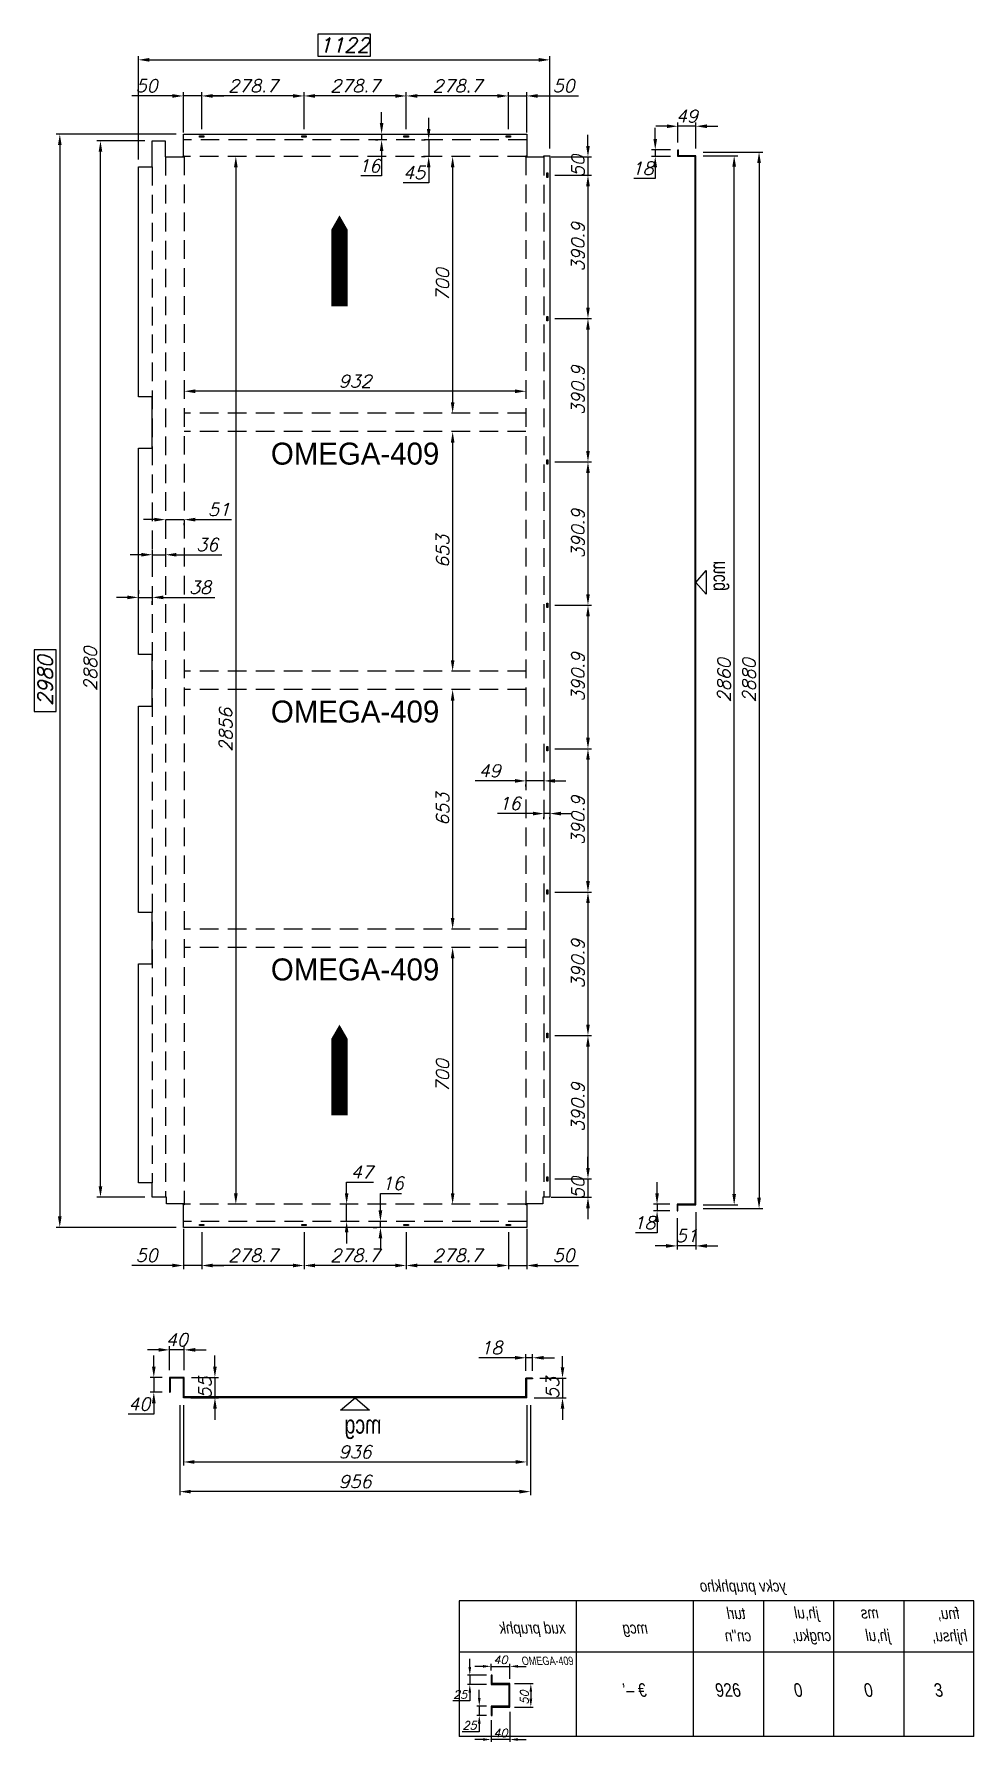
# Model space of a CAD drawing. Extents: x 139001 to 141564, y -169305 to -164650.
import ezdxf
from ezdxf.enums import TextEntityAlignment as Align

# ---------------------------------------------------------------- set-up
doc = ezdxf.new("R2010")
doc.units = 0
doc.linetypes.add('DASHEDX2', pattern=[38.1, 25.4, -12.7])
doc.linetypes.add('HIDDEN', pattern=[9.525, 6.35, -3.175])
doc.layers.add('A-STRS-1', color=6, linetype='Continuous', lineweight=18)
for name, color, linetype in [('CONTOR', 4, 'Continuous'), ('FRAME PROFILE', 1, 'Continuous'), ('HAT', 5, 'Continuous'), ('KIFOF', 55, 'DASHEDX2'), ('Omega_Lines', 240, 'HIDDEN'), ('Omega_Text', 6, 'Continuous'), ('צבע', 7, 'Continuous')]:
    doc.layers.add(name, color=color, linetype=linetype)
doc.layers.add('Dim LengthForAreaNetto', color=6, linetype='Continuous', plot=False)
doc.layers.add('Dim WidthForAreaNetto', color=6, linetype='Continuous', plot=False)
doc.styles.add('010018$0$DIM', font='SIMPLEX.shx', dxfattribs={"oblique": 15})
doc.styles.add('HEBTXT', font='HEBTXT.shx')
doc.styles.add('ORON1', font='ORON1')
doc.styles.add('S', font='SIVAN_M.SHX', dxfattribs={"height": 10})
doc.styles.get("Standard").update_dxf_attribs({"font": 'arial.ttf'})
doc.styles.add('TEXTHEB', font='techno_m')
doc.dimstyles.new('PANELIM', dxfattribs={"dimtxt": 35, "dimasz": 30, "dimexe": 10, "dimexo": 20, "dimgap": 10, "dimtad": 1, "dimtoh": 1, "dimdec": 3, "dimdsep": 46, "dimtxsty": '010018$0$DIM', "dimcen": 0.09, "dimclrd": 55, "dimclre": 55, "dimclrt": 1, "dimadec": 0, "dimazin": 2, "dimtfac": 1, "dimtdec": 3, "dimtmove": 0, "dimatfit": 3, "dimfxl": 1, "dimtolj": 1, "dimtzin": 0, "dimarcsym": 0})

msp = doc.modelspace()

# ---------------------------------------------------------------- texts
at = {"layer": 'Omega_Text', "style": 'ORON1'}
for p in [(139876.5914, -165793.0781), (139876.5914, -166496.0781), (139876.5914, -167199.0781)]:
    msp.add_text('OMEGA-409', height=60, dxfattribs=at).set_placement(p, align=Align.MIDDLE)

# ---------------------------------------------------------------- blocks, each defined once
blk = doc.blocks.new('TitleProfilesTable')
at = {"layer": 'FRAME PROFILE'}
for p, q in [((-1700, 0), (-1700, -219.1)), ((-1700, 0), (-1700, -219.1)), ((-1200, 0), (-1200, -219.1)), ((-900, 0), (-900, -219.1)), ((-600, 0), (-600, -219.1)), ((-300, 0), (-300, -219.1)), ((-300, 0), (-300, -219.1)), ((0, -219.1), (-2200, -219.1)), ((0, -219.1), (-2200, -219.1))]:
    blk.add_line(p, q, dxfattribs=at)
blk.add_lwpolyline([(0, -219.1), (0, 0), (-2200, 0), (-2200, -219.1)], dxfattribs=at)
at = {"color": 7, "style": 'TEXTHEB', "oblique": 10, "text_generation_flag": 2}
blk.add_text('yckv pruphkho', height=49.905, dxfattribs=at).set_placement((-799.4, 39.5))
at = {"color": 6, "style": 'TEXTHEB', "oblique": 10, "text_generation_flag": 2}
for s, p in [('turl', (-973, -77.8)), ('jh,ul', (-659, -75.4)), ('ms', (-403.5, -75.4)), ('fnu,', (-57.6, -77.8)), ('xud pruphk', (-1742.6, -139.8)), ('mcg', (-1390.9, -139.8)), ('cn"n', (-948.4, -173.1)), ('cngku,', (-607, -171.9)), ('jh,ul', (-354, -171.9)), ('hjhsu,', (-23.8, -173.1))]:
    blk.add_text(s, height=49.91, dxfattribs=at).set_placement(p)
blk = doc.blocks.new('*D4')
at = {"color": 55, "lineweight": -2, "transparency": 16777216}
for p, q in [((-414.4, -195.6), (-414.4, -160.6)), ((-383.9, -230.6), (-424.4, -230.6)), ((-383.9, -270.6), (-424.4, -270.6)), ((-414.4, -230.6), (-414.4, -270.6)), ((-414.4, -340.6), (-487.1, -340.6)), ((-414.4, -305.6), (-414.4, -340.6))]:
    blk.add_line(p, q, dxfattribs=at)
at = {"color": 55, "transparency": 16777216}
for points in [[(-420.3, -195.6), (-408.6, -195.6), (-414.4, -230.6)], [(-420.3, -305.6), (-408.6, -305.6), (-414.4, -270.6)]]:
    blk.add_solid(points, dxfattribs=at)
at = {"layer": 'Defpoints', "color": 0, "transparency": 16777216}
for p in [(-414.4, -270.6), (-363.9, -230.6), (-363.9, -270.6)]:
    blk.add_point(p, dxfattribs=at)
at = {"color": 1, "transparency": 16777216, "insert": (-455.8, -313.1), "char_height": 35, "attachment_point": 5, "style": '010018$0$DIM'}
blk.add_mtext('\\A1;25', dxfattribs=at)
blk = doc.blocks.new('*D5')
at = {"color": 55, "lineweight": -2, "transparency": 16777216}
for p, q in [((-363.9, -290.6), (-363.9, -383.5)), ((-283.9, -254.6), (-283.9, -383.5)), ((-398.9, -373.5), (-433.9, -373.5)), ((-283.9, -373.5), (-363.9, -373.5)), ((-248.9, -373.5), (-213.9, -373.5))]:
    blk.add_line(p, q, dxfattribs=at)
at = {"color": 55, "transparency": 16777216}
for points in [[(-398.9, -367.7), (-398.9, -379.3), (-363.9, -373.5)], [(-248.9, -367.7), (-248.9, -379.3), (-283.9, -373.5)]]:
    blk.add_solid(points, dxfattribs=at)
at = {"layer": 'Defpoints', "color": 0, "transparency": 16777216}
for p in [(-363.9, -270.6), (-283.9, -234.6), (-363.9, -373.5)]:
    blk.add_point(p, dxfattribs=at)
at = {"color": 1, "transparency": 16777216, "insert": (-323.9, -346), "char_height": 35, "attachment_point": 5, "style": '010018$0$DIM'}
blk.add_mtext('\\A1;40', dxfattribs=at)
blk = doc.blocks.new('*D6')
at = {"color": 55, "lineweight": -2, "transparency": 16777216}
for p, q in [((-263.9, -134.6), (-184, -134.6)), ((-194, -169.6), (-194, -199.6)), ((-263.9, -234.6), (-184, -234.6))]:
    blk.add_line(p, q, dxfattribs=at)
at = {"color": 55, "transparency": 16777216}
for points in [[(-199.9, -169.6), (-188.2, -169.6), (-194, -134.6)], [(-199.9, -199.6), (-188.2, -199.6), (-194, -234.6)]]:
    blk.add_solid(points, dxfattribs=at)
at = {"layer": 'Defpoints', "color": 0, "transparency": 16777216}
for p in [(-283.9, -134.6), (-283.9, -234.6), (-194, -234.6)]:
    blk.add_point(p, dxfattribs=at)
at = {"color": 1, "transparency": 16777216, "insert": (-221.5, -193.9), "char_height": 35, "attachment_point": 5, "rotation": 90, "style": '010018$0$DIM'}
blk.add_mtext('\\A1;50', dxfattribs=at)
blk = doc.blocks.new('*D7')
at = {"color": 55, "lineweight": -2, "transparency": 16777216}
for p, q in [((-398.9, -60.8), (-433.9, -60.8)), ((-363.9, -78.6), (-363.9, -50.8)), ((-363.9, -60.8), (-283.9, -60.8)), ((-283.9, -114.6), (-283.9, -50.8)), ((-248.9, -60.8), (-213.9, -60.8))]:
    blk.add_line(p, q, dxfattribs=at)
at = {"color": 55, "transparency": 16777216}
for points in [[(-398.9, -55), (-398.9, -66.6), (-363.9, -60.8)], [(-248.9, -55), (-248.9, -66.6), (-283.9, -60.8)]]:
    blk.add_solid(points, dxfattribs=at)
at = {"layer": 'Defpoints', "color": 0, "transparency": 16777216}
for p in [(-283.9, -60.8), (-363.9, -98.6), (-283.9, -134.6)]:
    blk.add_point(p, dxfattribs=at)
at = {"color": 1, "transparency": 16777216, "insert": (-323.9, -33.3), "char_height": 35, "attachment_point": 5, "style": '010018$0$DIM'}
blk.add_mtext('\\A1;40', dxfattribs=at)
blk = doc.blocks.new('*D8')
at = {"color": 55, "lineweight": -2, "transparency": 16777216}
for p, q in [((-455, -63.6), (-455, -28.6)), ((-383.9, -98.6), (-465, -98.6)), ((-383.9, -138.6), (-465, -138.6)), ((-455, -98.6), (-455, -138.6)), ((-455, -208.6), (-527.7, -208.6)), ((-455, -173.6), (-455, -208.6))]:
    blk.add_line(p, q, dxfattribs=at)
at = {"color": 55, "transparency": 16777216}
for points in [[(-460.8, -63.6), (-449.1, -63.6), (-455, -98.6)], [(-460.8, -173.6), (-449.1, -173.6), (-455, -138.6)]]:
    blk.add_solid(points, dxfattribs=at)
at = {"layer": 'Defpoints', "color": 0, "transparency": 16777216}
for p in [(-455, -138.6), (-363.9, -98.6), (-363.9, -138.6)]:
    blk.add_point(p, dxfattribs=at)
at = {"color": 1, "transparency": 16777216, "insert": (-496.3, -181.1), "char_height": 35, "attachment_point": 5, "style": '010018$0$DIM'}
blk.add_mtext('\\A1;25', dxfattribs=at)
blk = doc.blocks.new('LineProfilesTable')
at = {"layer": 'FRAME PROFILE'}
for p, q in [((-1700, 0), (-1700, -360.6)), ((-1200, 0), (-1200, -360.6)), ((-900, 0), (-900, -360.6)), ((-600, 0), (-600, -360.6)), ((-300, 0), (-300, -360.6)), ((0, -360.6), (-2200, -360.6)), ((0, -360.6), (-2200, -360.6))]:
    blk.add_line(p, q, dxfattribs=at)
for points in [[(-2200, 0), (-2200, -360.6)], [(0, -360.6), (0, 0)]]:
    blk.add_lwpolyline(points, dxfattribs=at)
at = {"layer": 'A-STRS-1', "style": 'HEBTXT', "oblique": 350, "width": 0.8}
blk.add_attdef('סוג', text='', height=36, dxfattribs=at).set_placement((-1709, -37.2, -43097.3), align=Align.MIDDLE_RIGHT)
blk.add_attdef('צבע', text='', height=58, dxfattribs=at).set_placement((-1446, -161.9, -43097.3), align=Align.MIDDLE)
at = {"layer": 'A-STRS-1', "oblique": 350, "width": 0.8}
for tag, p in [('אורך', (-1046, -161.9, -43097.3)), ('חיתוך_במעלות', (-746, -161.9, -43097.3)), ('כמות_יחידות', (-146, -161.9, -43097.3))]:
    blk.add_attdef(tag, text='', height=58, dxfattribs=at).set_placement(p, align=Align.MIDDLE)
at = {"layer": 'A-STRS-1', "style": 'TEXTHEB', "oblique": 10, "text_generation_flag": 2}
blk.add_attdef('צד_חיתוך', text='', height=58, dxfattribs=at).set_placement((-445.6, -161.9, -43097.3), align=Align.MIDDLE)
blk = doc.blocks.new('*D9')
at = {"color": 55, "lineweight": -2, "transparency": 16777216}
for p, q in [((140162.6, -167139.1), (140152.6, -167139.1)), ((140142.6, -167169.1), (140142.6, -167809.1)), ((140162.6, -167839.1), (140152.6, -167839.1))]:
    blk.add_line(p, q, dxfattribs=at)
at = {"color": 55, "transparency": 16777216}
for points in [[(140137.6, -167169.1), (140147.6, -167169.1), (140142.6, -167139.1)], [(140137.6, -167809.1), (140147.6, -167809.1), (140142.6, -167839.1)]]:
    blk.add_solid(points, dxfattribs=at)
at = {"layer": 'Defpoints', "color": 0, "transparency": 16777216}
for p in [(140142.6, -167139.1), (140142.6, -167839.1), (140142.6, -167839.1)]:
    blk.add_point(p, dxfattribs=at)
at = {"color": 1, "transparency": 16777216, "insert": (140115.1, -167489.1), "char_height": 35, "attachment_point": 5, "rotation": 90, "style": '010018$0$DIM'}
blk.add_mtext('\\A1;700', dxfattribs=at)
blk = doc.blocks.new('*D10')
at = {"color": 55, "lineweight": -2, "transparency": 16777216}
for p, q in [((140162.6, -166436.1), (140152.6, -166436.1)), ((140142.6, -166466.1), (140142.6, -167059.1)), ((140162.6, -167089.1), (140152.6, -167089.1))]:
    blk.add_line(p, q, dxfattribs=at)
at = {"color": 55, "transparency": 16777216}
for points in [[(140137.6, -166466.1), (140147.6, -166466.1), (140142.6, -166436.1)], [(140137.6, -167059.1), (140147.6, -167059.1), (140142.6, -167089.1)]]:
    blk.add_solid(points, dxfattribs=at)
at = {"layer": 'Defpoints', "color": 0, "transparency": 16777216}
for p in [(140142.6, -166436.1), (140142.6, -167089.1), (140142.6, -167089.1)]:
    blk.add_point(p, dxfattribs=at)
at = {"color": 1, "transparency": 16777216, "insert": (140115.1, -166762.6), "char_height": 35, "attachment_point": 5, "rotation": 90, "style": '010018$0$DIM'}
blk.add_mtext('\\A1;653', dxfattribs=at)
blk = doc.blocks.new('*D11')
at = {"color": 55, "lineweight": -2, "transparency": 16777216}
for p, q in [((140162.6, -165733.1), (140152.6, -165733.1)), ((140142.6, -165763.1), (140142.6, -166356.1)), ((140162.6, -166386.1), (140152.6, -166386.1))]:
    blk.add_line(p, q, dxfattribs=at)
at = {"color": 55, "transparency": 16777216}
for points in [[(140137.6, -165763.1), (140147.6, -165763.1), (140142.6, -165733.1)], [(140137.6, -166356.1), (140147.6, -166356.1), (140142.6, -166386.1)]]:
    blk.add_solid(points, dxfattribs=at)
at = {"layer": 'Defpoints', "color": 0, "transparency": 16777216}
for p in [(140142.6, -165733.1), (140142.6, -166386.1), (140142.6, -166386.1)]:
    blk.add_point(p, dxfattribs=at)
at = {"color": 1, "transparency": 16777216, "insert": (140115.1, -166059.6), "char_height": 35, "attachment_point": 5, "rotation": 90, "style": '010018$0$DIM'}
blk.add_mtext('\\A1;653', dxfattribs=at)
blk = doc.blocks.new('*D12')
at = {"color": 55, "lineweight": -2, "transparency": 16777216}
for p, q in [((139410.6, -165603.1), (139410.6, -165613.1)), ((140342.6, -165603.1), (140342.6, -165613.1)), ((140312.6, -165623.1), (139440.6, -165623.1))]:
    blk.add_line(p, q, dxfattribs=at)
at = {"color": 55, "transparency": 16777216}
for points in [[(139440.6, -165618.1), (139440.6, -165628.1), (139410.6, -165623.1)], [(140312.6, -165618.1), (140312.6, -165628.1), (140342.6, -165623.1)]]:
    blk.add_solid(points, dxfattribs=at)
at = {"layer": 'Defpoints', "color": 0, "transparency": 16777216}
for p in [(139410.6, -165623.1), (139410.6, -165623.1), (140342.6, -165623.1)]:
    blk.add_point(p, dxfattribs=at)
at = {"color": 1, "transparency": 16777216, "insert": (139876.6, -165595.6), "char_height": 35, "attachment_point": 5, "style": '010018$0$DIM'}
blk.add_mtext('\\A1;932', dxfattribs=at)
blk = doc.blocks.new('*D13')
at = {"color": 55, "lineweight": -2, "transparency": 16777216}
for p, q in [((140142.6, -165013.1), (140142.6, -165653.1)), ((140162.6, -164983.1), (140152.6, -164983.1)), ((140162.6, -165683.1), (140152.6, -165683.1))]:
    blk.add_line(p, q, dxfattribs=at)
at = {"color": 55, "transparency": 16777216}
for points in [[(140137.6, -165013.1), (140147.6, -165013.1), (140142.6, -164983.1)], [(140137.6, -165653.1), (140147.6, -165653.1), (140142.6, -165683.1)]]:
    blk.add_solid(points, dxfattribs=at)
at = {"layer": 'Defpoints', "color": 0, "transparency": 16777216}
for p in [(140142.6, -164983.1), (140142.6, -165683.1), (140142.6, -165683.1)]:
    blk.add_point(p, dxfattribs=at)
at = {"color": 1, "transparency": 16777216, "insert": (140115.1, -165333.1), "char_height": 35, "attachment_point": 5, "rotation": 90, "style": '010018$0$DIM'}
blk.add_mtext('\\A1;700', dxfattribs=at)
blk = doc.blocks.new('*D14')
at = {"color": 55, "lineweight": -2, "transparency": 16777216}
for p, q in [((139378.6, -164818.1), (139267.8, -164818.1)), ((139408.6, -164918.1), (139408.6, -164808.1)), ((139458.6, -164818.1), (139408.6, -164818.1)), ((139458.6, -164908.6), (139458.6, -164808.1)), ((139488.6, -164818.1), (139518.6, -164818.1))]:
    blk.add_line(p, q, dxfattribs=at)
at = {"color": 55, "transparency": 16777216}
for points in [[(139378.6, -164813.1), (139378.6, -164823.1), (139408.6, -164818.1)], [(139488.6, -164813.1), (139488.6, -164823.1), (139458.6, -164818.1)]]:
    blk.add_solid(points, dxfattribs=at)
at = {"layer": 'Defpoints', "color": 0, "transparency": 16777216}
for p in [(139408.6, -164818.1), (139408.6, -164938.1), (139458.6, -164928.6)]:
    blk.add_point(p, dxfattribs=at)
at = {"color": 1, "transparency": 16777216, "insert": (139308.2, -164790.6), "char_height": 35, "attachment_point": 5, "style": '010018$0$DIM'}
blk.add_mtext('\\A1;50', dxfattribs=at)
blk = doc.blocks.new('*D15')
at = {"color": 55, "lineweight": -2, "transparency": 16777216}
for p, q in [((139458.6, -164908.6), (139458.6, -164808.1)), ((139707.3, -164818.1), (139488.6, -164818.1)), ((139737.3, -164908.6), (139737.3, -164808.1))]:
    blk.add_line(p, q, dxfattribs=at)
at = {"color": 55, "transparency": 16777216}
for points in [[(139488.6, -164813.1), (139488.6, -164823.1), (139458.6, -164818.1)], [(139707.3, -164813.1), (139707.3, -164823.1), (139737.3, -164818.1)]]:
    blk.add_solid(points, dxfattribs=at)
at = {"layer": 'Defpoints', "color": 0, "transparency": 16777216}
for p in [(139458.6, -164818.1), (139458.6, -164928.6), (139737.3, -164928.6)]:
    blk.add_point(p, dxfattribs=at)
at = {"color": 1, "transparency": 16777216, "insert": (139597.9, -164790.6), "char_height": 35, "attachment_point": 5, "style": '010018$0$DIM'}
blk.add_mtext('\\A1;278.7', dxfattribs=at)
blk = doc.blocks.new('*D16')
at = {"color": 55, "lineweight": -2, "transparency": 16777216}
for p, q in [((139737.3, -164908.6), (139737.3, -164808.1)), ((139985.9, -164818.1), (139767.3, -164818.1)), ((140015.9, -164908.6), (140015.9, -164808.1))]:
    blk.add_line(p, q, dxfattribs=at)
at = {"color": 55, "transparency": 16777216}
for points in [[(139767.3, -164813.1), (139767.3, -164823.1), (139737.3, -164818.1)], [(139985.9, -164813.1), (139985.9, -164823.1), (140015.9, -164818.1)]]:
    blk.add_solid(points, dxfattribs=at)
at = {"layer": 'Defpoints', "color": 0, "transparency": 16777216}
for p in [(139737.3, -164818.1), (139737.3, -164928.6), (140015.9, -164928.6)]:
    blk.add_point(p, dxfattribs=at)
at = {"color": 1, "transparency": 16777216, "insert": (139876.6, -164790.6), "char_height": 35, "attachment_point": 5, "style": '010018$0$DIM'}
blk.add_mtext('\\A1;278.7', dxfattribs=at)
blk = doc.blocks.new('*D17')
at = {"color": 55, "lineweight": -2, "transparency": 16777216}
for p, q in [((140015.9, -164908.6), (140015.9, -164808.1)), ((140264.6, -164818.1), (140045.9, -164818.1)), ((140294.6, -164908.6), (140294.6, -164808.1))]:
    blk.add_line(p, q, dxfattribs=at)
at = {"color": 55, "transparency": 16777216}
for points in [[(140045.9, -164813.1), (140045.9, -164823.1), (140015.9, -164818.1)], [(140264.6, -164813.1), (140264.6, -164823.1), (140294.6, -164818.1)]]:
    blk.add_solid(points, dxfattribs=at)
at = {"layer": 'Defpoints', "color": 0, "transparency": 16777216}
for p in [(140015.9, -164818.1), (140015.9, -164928.6), (140294.6, -164928.6)]:
    blk.add_point(p, dxfattribs=at)
at = {"color": 1, "transparency": 16777216, "insert": (140155.3, -164790.6), "char_height": 35, "attachment_point": 5, "style": '010018$0$DIM'}
blk.add_mtext('\\A1;278.7', dxfattribs=at)
blk = doc.blocks.new('*D18')
at = {"color": 55, "lineweight": -2, "transparency": 16777216}
for p, q in [((140264.6, -164818.1), (140234.6, -164818.1)), ((140294.6, -164908.6), (140294.6, -164808.1)), ((140294.6, -164818.1), (140344.6, -164818.1)), ((140344.6, -164918.1), (140344.6, -164808.1)), ((140374.6, -164818.1), (140485.4, -164818.1))]:
    blk.add_line(p, q, dxfattribs=at)
at = {"color": 55, "transparency": 16777216}
for points in [[(140264.6, -164813.1), (140264.6, -164823.1), (140294.6, -164818.1)], [(140374.6, -164813.1), (140374.6, -164823.1), (140344.6, -164818.1)]]:
    blk.add_solid(points, dxfattribs=at)
at = {"layer": 'Defpoints', "color": 0, "transparency": 16777216}
for p in [(140294.6, -164818.1), (140294.6, -164928.6), (140344.6, -164938.1)]:
    blk.add_point(p, dxfattribs=at)
at = {"color": 1, "transparency": 16777216, "insert": (140445, -164790.6), "char_height": 35, "attachment_point": 5, "style": '010018$0$DIM'}
blk.add_mtext('\\A1;50', dxfattribs=at)
blk = doc.blocks.new('*D19')
at = {"color": 55, "lineweight": -2, "transparency": 16777216}
for p, q in [((140511.6, -167740.1), (140511.6, -167710.1)), ((140421.1, -167770.1), (140521.6, -167770.1)), ((140511.6, -167770.1), (140511.6, -167820.1)), ((140411.6, -167820.1), (140521.6, -167820.1)), ((140511.6, -167850.1), (140511.6, -167880.1))]:
    blk.add_line(p, q, dxfattribs=at)
at = {"color": 55, "transparency": 16777216}
for points in [[(140506.6, -167740.1), (140516.6, -167740.1), (140511.6, -167770.1)], [(140506.6, -167850.1), (140516.6, -167850.1), (140511.6, -167820.1)]]:
    blk.add_solid(points, dxfattribs=at)
at = {"layer": 'Defpoints', "color": 0, "transparency": 16777216}
for p in [(140401.1, -167770.1), (140391.6, -167820.1), (140511.6, -167820.1)]:
    blk.add_point(p, dxfattribs=at)
at = {"color": 1, "transparency": 16777216, "insert": (140484.1, -167795.1), "char_height": 35, "attachment_point": 5, "rotation": 90, "style": '010018$0$DIM'}
blk.add_mtext('\\A1;50', dxfattribs=at)
blk = doc.blocks.new('*D20')
at = {"color": 55, "lineweight": -2, "transparency": 16777216}
for p, q in [((140421.1, -167379.2), (140521.6, -167379.2)), ((140511.6, -167409.2), (140511.6, -167740.1)), ((140421.1, -167770.1), (140521.6, -167770.1))]:
    blk.add_line(p, q, dxfattribs=at)
at = {"color": 55, "transparency": 16777216}
for points in [[(140506.6, -167409.2), (140516.6, -167409.2), (140511.6, -167379.2)], [(140506.6, -167740.1), (140516.6, -167740.1), (140511.6, -167770.1)]]:
    blk.add_solid(points, dxfattribs=at)
at = {"layer": 'Defpoints', "color": 0, "transparency": 16777216}
for p in [(140401.1, -167379.2), (140401.1, -167770.1), (140511.6, -167770.1)]:
    blk.add_point(p, dxfattribs=at)
at = {"color": 1, "transparency": 16777216, "insert": (140484.1, -167574.6), "char_height": 35, "attachment_point": 5, "rotation": 90, "style": '010018$0$DIM'}
blk.add_mtext('\\A1;390.9', dxfattribs=at)
blk = doc.blocks.new('*D21')
at = {"color": 55, "lineweight": -2, "transparency": 16777216}
for p, q in [((140421.1, -166988.4), (140521.6, -166988.4)), ((140511.6, -167018.4), (140511.6, -167349.2)), ((140421.1, -167379.2), (140521.6, -167379.2))]:
    blk.add_line(p, q, dxfattribs=at)
at = {"color": 55, "transparency": 16777216}
for points in [[(140506.6, -167018.4), (140516.6, -167018.4), (140511.6, -166988.4)], [(140506.6, -167349.2), (140516.6, -167349.2), (140511.6, -167379.2)]]:
    blk.add_solid(points, dxfattribs=at)
at = {"layer": 'Defpoints', "color": 0, "transparency": 16777216}
for p in [(140401.1, -166988.4), (140401.1, -167379.2), (140511.6, -167379.2)]:
    blk.add_point(p, dxfattribs=at)
at = {"color": 1, "transparency": 16777216, "insert": (140484.1, -167183.8), "char_height": 35, "attachment_point": 5, "rotation": 90, "style": '010018$0$DIM'}
blk.add_mtext('\\A1;390.9', dxfattribs=at)
blk = doc.blocks.new('*D22')
at = {"color": 55, "lineweight": -2, "transparency": 16777216}
for p, q in [((140421.1, -166597.5), (140521.6, -166597.5)), ((140511.6, -166627.5), (140511.6, -166958.4)), ((140421.1, -166988.4), (140521.6, -166988.4))]:
    blk.add_line(p, q, dxfattribs=at)
at = {"color": 55, "transparency": 16777216}
for points in [[(140506.6, -166627.5), (140516.6, -166627.5), (140511.6, -166597.5)], [(140506.6, -166958.4), (140516.6, -166958.4), (140511.6, -166988.4)]]:
    blk.add_solid(points, dxfattribs=at)
at = {"layer": 'Defpoints', "color": 0, "transparency": 16777216}
for p in [(140401.1, -166597.5), (140401.1, -166988.4), (140511.6, -166988.4)]:
    blk.add_point(p, dxfattribs=at)
at = {"color": 1, "transparency": 16777216, "insert": (140484.1, -166792.9), "char_height": 35, "attachment_point": 5, "rotation": 90, "style": '010018$0$DIM'}
blk.add_mtext('\\A1;390.9', dxfattribs=at)
blk = doc.blocks.new('*D23')
at = {"color": 55, "lineweight": -2, "transparency": 16777216}
for p, q in [((140421.1, -166206.6), (140521.6, -166206.6)), ((140511.6, -166236.6), (140511.6, -166567.5)), ((140421.1, -166597.5), (140521.6, -166597.5))]:
    blk.add_line(p, q, dxfattribs=at)
at = {"color": 55, "transparency": 16777216}
for points in [[(140506.6, -166236.6), (140516.6, -166236.6), (140511.6, -166206.6)], [(140506.6, -166567.5), (140516.6, -166567.5), (140511.6, -166597.5)]]:
    blk.add_solid(points, dxfattribs=at)
at = {"layer": 'Defpoints', "color": 0, "transparency": 16777216}
for p in [(140401.1, -166206.6), (140401.1, -166597.5), (140511.6, -166597.5)]:
    blk.add_point(p, dxfattribs=at)
at = {"color": 1, "transparency": 16777216, "insert": (140484.1, -166402.1), "char_height": 35, "attachment_point": 5, "rotation": 90, "style": '010018$0$DIM'}
blk.add_mtext('\\A1;390.9', dxfattribs=at)
blk = doc.blocks.new('*D24')
at = {"color": 55, "lineweight": -2, "transparency": 16777216}
for p, q in [((140421.1, -165815.8), (140521.6, -165815.8)), ((140511.6, -165845.8), (140511.6, -166176.6)), ((140421.1, -166206.6), (140521.6, -166206.6))]:
    blk.add_line(p, q, dxfattribs=at)
at = {"color": 55, "transparency": 16777216}
for points in [[(140506.6, -165845.8), (140516.6, -165845.8), (140511.6, -165815.8)], [(140506.6, -166176.6), (140516.6, -166176.6), (140511.6, -166206.6)]]:
    blk.add_solid(points, dxfattribs=at)
at = {"layer": 'Defpoints', "color": 0, "transparency": 16777216}
for p in [(140401.1, -165815.8), (140401.1, -166206.6), (140511.6, -166206.6)]:
    blk.add_point(p, dxfattribs=at)
at = {"color": 1, "transparency": 16777216, "insert": (140484.1, -166011.2), "char_height": 35, "attachment_point": 5, "rotation": 90, "style": '010018$0$DIM'}
blk.add_mtext('\\A1;390.9', dxfattribs=at)
blk = doc.blocks.new('*D25')
at = {"color": 55, "lineweight": -2, "transparency": 16777216}
for p, q in [((140421.1, -165424.9), (140521.6, -165424.9)), ((140511.6, -165454.9), (140511.6, -165785.8)), ((140421.1, -165815.8), (140521.6, -165815.8))]:
    blk.add_line(p, q, dxfattribs=at)
at = {"color": 55, "transparency": 16777216}
for points in [[(140506.6, -165454.9), (140516.6, -165454.9), (140511.6, -165424.9)], [(140506.6, -165785.8), (140516.6, -165785.8), (140511.6, -165815.8)]]:
    blk.add_solid(points, dxfattribs=at)
at = {"layer": 'Defpoints', "color": 0, "transparency": 16777216}
for p in [(140401.1, -165424.9), (140401.1, -165815.8), (140511.6, -165815.8)]:
    blk.add_point(p, dxfattribs=at)
at = {"color": 1, "transparency": 16777216, "insert": (140484.1, -165620.4), "char_height": 35, "attachment_point": 5, "rotation": 90, "style": '010018$0$DIM'}
blk.add_mtext('\\A1;390.9', dxfattribs=at)
blk = doc.blocks.new('*D26')
at = {"color": 55, "lineweight": -2, "transparency": 16777216}
for p, q in [((140421.1, -165034.1), (140521.6, -165034.1)), ((140511.6, -165064.1), (140511.6, -165394.9)), ((140421.1, -165424.9), (140521.6, -165424.9))]:
    blk.add_line(p, q, dxfattribs=at)
at = {"color": 55, "transparency": 16777216}
for points in [[(140506.6, -165064.1), (140516.6, -165064.1), (140511.6, -165034.1)], [(140506.6, -165394.9), (140516.6, -165394.9), (140511.6, -165424.9)]]:
    blk.add_solid(points, dxfattribs=at)
at = {"layer": 'Defpoints', "color": 0, "transparency": 16777216}
for p in [(140401.1, -165034.1), (140401.1, -165424.9), (140511.6, -165424.9)]:
    blk.add_point(p, dxfattribs=at)
at = {"color": 1, "transparency": 16777216, "insert": (140484.1, -165229.5), "char_height": 35, "attachment_point": 5, "rotation": 90, "style": '010018$0$DIM'}
blk.add_mtext('\\A1;390.9', dxfattribs=at)
blk = doc.blocks.new('*D27')
at = {"color": 55, "lineweight": -2, "transparency": 16777216}
for p, q in [((140511.6, -164954.1), (140511.6, -164924.1)), ((140411.6, -164984.1), (140521.6, -164984.1)), ((140511.6, -164984.1), (140511.6, -165034.1)), ((140421.1, -165034.1), (140521.6, -165034.1)), ((140511.6, -165064.1), (140511.6, -165094.1))]:
    blk.add_line(p, q, dxfattribs=at)
at = {"color": 55, "transparency": 16777216}
for points in [[(140506.6, -164954.1), (140516.6, -164954.1), (140511.6, -164984.1)], [(140506.6, -165064.1), (140516.6, -165064.1), (140511.6, -165034.1)]]:
    blk.add_solid(points, dxfattribs=at)
at = {"layer": 'Defpoints', "color": 0, "transparency": 16777216}
for p in [(140391.6, -164984.1), (140401.1, -165034.1), (140511.6, -165034.1)]:
    blk.add_point(p, dxfattribs=at)
at = {"color": 1, "transparency": 16777216, "insert": (140484.1, -165009.1), "char_height": 35, "attachment_point": 5, "rotation": 90, "style": '010018$0$DIM'}
blk.add_mtext('\\A1;50', dxfattribs=at)
blk = doc.blocks.new('*D28')
at = {"color": 55, "lineweight": -2, "transparency": 16777216}
for p, q in [((139408.6, -167906.1), (139408.6, -168016.1)), ((139458.6, -167915.6), (139458.6, -168016.1)), ((139378.6, -168006.1), (139267.8, -168006.1)), ((139458.6, -168006.1), (139408.6, -168006.1)), ((139488.6, -168006.1), (139518.6, -168006.1))]:
    blk.add_line(p, q, dxfattribs=at)
at = {"color": 55, "transparency": 16777216}
for points in [[(139378.6, -168001.1), (139378.6, -168011.1), (139408.6, -168006.1)], [(139488.6, -168001.1), (139488.6, -168011.1), (139458.6, -168006.1)]]:
    blk.add_solid(points, dxfattribs=at)
at = {"layer": 'Defpoints', "color": 0, "transparency": 16777216}
for p in [(139408.6, -167886.1), (139458.6, -167895.6), (139408.6, -168006.1)]:
    blk.add_point(p, dxfattribs=at)
at = {"color": 1, "transparency": 16777216, "insert": (139308.2, -167978.6), "char_height": 35, "attachment_point": 5, "style": '010018$0$DIM'}
blk.add_mtext('\\A1;50', dxfattribs=at)
blk = doc.blocks.new('*D29')
at = {"color": 55, "lineweight": -2, "transparency": 16777216}
for p, q in [((139458.6, -167915.6), (139458.6, -168016.1)), ((139737.3, -167915.6), (139737.3, -168016.1)), ((139707.3, -168006.1), (139488.6, -168006.1))]:
    blk.add_line(p, q, dxfattribs=at)
at = {"color": 55, "transparency": 16777216}
for points in [[(139488.6, -168001.1), (139488.6, -168011.1), (139458.6, -168006.1)], [(139707.3, -168001.1), (139707.3, -168011.1), (139737.3, -168006.1)]]:
    blk.add_solid(points, dxfattribs=at)
at = {"layer": 'Defpoints', "color": 0, "transparency": 16777216}
for p in [(139458.6, -167895.6), (139737.3, -167895.6), (139458.6, -168006.1)]:
    blk.add_point(p, dxfattribs=at)
at = {"color": 1, "transparency": 16777216, "insert": (139597.9, -167978.6), "char_height": 35, "attachment_point": 5, "style": '010018$0$DIM'}
blk.add_mtext('\\A1;278.7', dxfattribs=at)
blk = doc.blocks.new('*D30')
at = {"color": 55, "lineweight": -2, "transparency": 16777216}
for p, q in [((139737.3, -167915.6), (139737.3, -168016.1)), ((140015.9, -167915.6), (140015.9, -168016.1)), ((139985.9, -168006.1), (139767.3, -168006.1))]:
    blk.add_line(p, q, dxfattribs=at)
at = {"color": 55, "transparency": 16777216}
for points in [[(139767.3, -168001.1), (139767.3, -168011.1), (139737.3, -168006.1)], [(139985.9, -168001.1), (139985.9, -168011.1), (140015.9, -168006.1)]]:
    blk.add_solid(points, dxfattribs=at)
at = {"layer": 'Defpoints', "color": 0, "transparency": 16777216}
for p in [(139737.3, -167895.6), (140015.9, -167895.6), (139737.3, -168006.1)]:
    blk.add_point(p, dxfattribs=at)
at = {"color": 1, "transparency": 16777216, "insert": (139876.6, -167978.6), "char_height": 35, "attachment_point": 5, "style": '010018$0$DIM'}
blk.add_mtext('\\A1;278.7', dxfattribs=at)
blk = doc.blocks.new('*D31')
at = {"color": 55, "lineweight": -2, "transparency": 16777216}
for p, q in [((140015.9, -167915.6), (140015.9, -168016.1)), ((140294.6, -167915.6), (140294.6, -168016.1)), ((140264.6, -168006.1), (140045.9, -168006.1))]:
    blk.add_line(p, q, dxfattribs=at)
at = {"color": 55, "transparency": 16777216}
for points in [[(140045.9, -168001.1), (140045.9, -168011.1), (140015.9, -168006.1)], [(140264.6, -168001.1), (140264.6, -168011.1), (140294.6, -168006.1)]]:
    blk.add_solid(points, dxfattribs=at)
at = {"layer": 'Defpoints', "color": 0, "transparency": 16777216}
for p in [(140015.9, -167895.6), (140294.6, -167895.6), (140015.9, -168006.1)]:
    blk.add_point(p, dxfattribs=at)
at = {"color": 1, "transparency": 16777216, "insert": (140155.3, -167978.6), "char_height": 35, "attachment_point": 5, "style": '010018$0$DIM'}
blk.add_mtext('\\A1;278.7', dxfattribs=at)
blk = doc.blocks.new('*D32')
at = {"color": 55, "lineweight": -2, "transparency": 16777216}
for p, q in [((140294.6, -167915.6), (140294.6, -168016.1)), ((140344.6, -167906.1), (140344.6, -168016.1)), ((140264.6, -168006.1), (140234.6, -168006.1)), ((140294.6, -168006.1), (140344.6, -168006.1)), ((140374.6, -168006.1), (140485.4, -168006.1))]:
    blk.add_line(p, q, dxfattribs=at)
at = {"color": 55, "transparency": 16777216}
for points in [[(140264.6, -168001.1), (140264.6, -168011.1), (140294.6, -168006.1)], [(140374.6, -168001.1), (140374.6, -168011.1), (140344.6, -168006.1)]]:
    blk.add_solid(points, dxfattribs=at)
at = {"layer": 'Defpoints', "color": 0, "transparency": 16777216}
for p in [(140294.6, -167895.6), (140344.6, -167886.1), (140294.6, -168006.1)]:
    blk.add_point(p, dxfattribs=at)
at = {"color": 1, "transparency": 16777216, "insert": (140445, -167978.6), "char_height": 35, "attachment_point": 5, "style": '010018$0$DIM'}
blk.add_mtext('\\A1;50', dxfattribs=at)
blk = doc.blocks.new('*D33')
at = {"color": 55, "lineweight": -2, "transparency": 16777216}
for p, q in [((140361.6, -166774.2), (140264.5, -166774.2)), ((140407.6, -166774.2), (140391.6, -166774.2)), ((140437.6, -166774.2), (140467.6, -166774.2)), ((140391.6, -166789.5), (140391.6, -166784.2)), ((140407.6, -166789.5), (140407.6, -166784.2))]:
    blk.add_line(p, q, dxfattribs=at)
at = {"color": 55, "transparency": 16777216}
for points in [[(140361.6, -166769.2), (140361.6, -166779.2), (140391.6, -166774.2)], [(140437.6, -166769.2), (140437.6, -166779.2), (140407.6, -166774.2)]]:
    blk.add_solid(points, dxfattribs=at)
at = {"layer": 'Defpoints', "color": 0, "transparency": 16777216}
for p in [(140391.6, -166769.5), (140391.6, -166774.2), (140407.6, -166769.5)]:
    blk.add_point(p, dxfattribs=at)
at = {"color": 1, "transparency": 16777216, "insert": (140298, -166746.7), "char_height": 35, "attachment_point": 5, "style": '010018$0$DIM'}
blk.add_mtext('\\A1;16', dxfattribs=at)
blk = doc.blocks.new('*D55')
at = {"color": 55, "lineweight": -2, "transparency": 16777216}
for p, q in [((140312.6, -168257.6), (140213.8, -168257.6)), ((140342.6, -168293.5), (140342.6, -168247.6)), ((140360.6, -168257.6), (140342.6, -168257.6)), ((140360.6, -168293.5), (140360.6, -168247.6)), ((140390.6, -168257.6), (140420.6, -168257.6))]:
    blk.add_line(p, q, dxfattribs=at)
at = {"color": 55, "transparency": 16777216}
for points in [[(140312.6, -168252.6), (140312.6, -168262.6), (140342.6, -168257.6)], [(140390.6, -168252.6), (140390.6, -168262.6), (140360.6, -168257.6)]]:
    blk.add_solid(points, dxfattribs=at)
at = {"layer": 'Defpoints', "color": 0, "transparency": 16777216}
for p in [(140342.6, -168257.6), (140342.6, -168313.5), (140360.6, -168313.5)]:
    blk.add_point(p, dxfattribs=at)
at = {"color": 1, "transparency": 16777216, "insert": (140248.2, -168230.1), "char_height": 35, "attachment_point": 5, "style": '010018$0$DIM'}
blk.add_mtext('\\A1;18', dxfattribs=at)
blk = doc.blocks.new('*D34')
at = {"color": 55, "lineweight": -2, "transparency": 16777216}
for p, q in [((140442.2, -168283.5), (140442.2, -168253.5)), ((140380.6, -168313.5), (140452.2, -168313.5)), ((140442.2, -168313.5), (140442.2, -168366.5)), ((140364.6, -168366.5), (140452.2, -168366.5)), ((140442.2, -168396.5), (140442.2, -168426.5))]:
    blk.add_line(p, q, dxfattribs=at)
at = {"color": 55, "transparency": 16777216}
for points in [[(140437.2, -168283.5), (140447.2, -168283.5), (140442.2, -168313.5)], [(140437.2, -168396.5), (140447.2, -168396.5), (140442.2, -168366.5)]]:
    blk.add_solid(points, dxfattribs=at)
at = {"layer": 'Defpoints', "color": 0, "transparency": 16777216}
for p in [(140360.6, -168313.5), (140344.6, -168366.5), (140442.2, -168366.5)]:
    blk.add_point(p, dxfattribs=at)
at = {"color": 1, "transparency": 16777216, "insert": (140414.7, -168340), "char_height": 35, "attachment_point": 5, "rotation": 90, "style": '010018$0$DIM'}
blk.add_mtext('\\A1;53', dxfattribs=at)
blk = doc.blocks.new('*D35')
at = {"color": 55, "lineweight": -2, "transparency": 16777216}
for p, q in [((139303.6, -164940.1), (139172.3, -164940.1)), ((139182.3, -167790.1), (139182.3, -164970.1)), ((139303.6, -167820.1), (139172.3, -167820.1))]:
    blk.add_line(p, q, dxfattribs=at)
at = {"color": 55, "transparency": 16777216}
for points in [[(139177.3, -164970.1), (139187.3, -164970.1), (139182.3, -164940.1)], [(139177.3, -167790.1), (139187.3, -167790.1), (139182.3, -167820.1)]]:
    blk.add_solid(points, dxfattribs=at)
at = {"layer": 'Defpoints', "color": 0, "transparency": 16777216}
for p in [(139182.3, -164940.1), (139323.6, -164940.1), (139323.6, -167820.1)]:
    blk.add_point(p, dxfattribs=at)
at = {"color": 1, "transparency": 16777216, "insert": (139154.8, -166380.1), "char_height": 35, "attachment_point": 5, "rotation": 90, "style": '010018$0$DIM'}
blk.add_mtext('\\A1;2880', dxfattribs=at)
blk = doc.blocks.new('*D36')
at = {"color": 55, "lineweight": -2, "transparency": 16777216}
for p, q in [((139945.7, -167856.1), (139945.7, -167809.4)), ((139945.7, -167809.4), (140002.8, -167809.4)), ((139945.7, -167902.1), (139945.7, -167886.1)), ((139960.7, -167886.1), (139955.7, -167886.1)), ((139925.7, -167902.1), (139935.7, -167902.1)), ((139945.7, -167932.1), (139945.7, -167962.1))]:
    blk.add_line(p, q, dxfattribs=at)
at = {"color": 55, "transparency": 16777216}
for points in [[(139940.7, -167856.1), (139950.7, -167856.1), (139945.7, -167886.1)], [(139940.7, -167932.1), (139950.7, -167932.1), (139945.7, -167902.1)]]:
    blk.add_solid(points, dxfattribs=at)
at = {"layer": 'Defpoints', "color": 0, "transparency": 16777216}
for p in [(139940.7, -167886.1), (139945.7, -167902.1), (139945.7, -167902.1)]:
    blk.add_point(p, dxfattribs=at)
at = {"color": 1, "transparency": 16777216, "insert": (139979.2, -167781.9), "char_height": 35, "attachment_point": 5, "style": '010018$0$DIM'}
blk.add_mtext('\\A1;16', dxfattribs=at)
blk = doc.blocks.new('*D37')
at = {"color": 55, "lineweight": -2, "transparency": 16777216}
for p, q in [((139853.5, -167809.1), (139853.5, -167779.1)), ((139853.5, -167779.1), (139926.4, -167779.1)), ((139873, -167839.1), (139843.5, -167839.1)), ((139853.5, -167886.1), (139853.5, -167839.1)), ((139876.4, -167886.1), (139843.5, -167886.1)), ((139853.5, -167916.1), (139853.5, -167946.1))]:
    blk.add_line(p, q, dxfattribs=at)
at = {"color": 55, "transparency": 16777216}
for points in [[(139848.5, -167809.1), (139858.5, -167809.1), (139853.5, -167839.1)], [(139848.5, -167916.1), (139858.5, -167916.1), (139853.5, -167886.1)]]:
    blk.add_solid(points, dxfattribs=at)
at = {"layer": 'Defpoints', "color": 0, "transparency": 16777216}
for p in [(139853.5, -167839.1), (139893, -167839.1), (139896.4, -167886.1)]:
    blk.add_point(p, dxfattribs=at)
at = {"color": 1, "transparency": 16777216, "insert": (139894.9, -167751.6), "char_height": 35, "attachment_point": 5, "style": '010018$0$DIM'}
blk.add_mtext('\\A1;47', dxfattribs=at)
blk = doc.blocks.new('*D56')
at = {"color": 55, "lineweight": -2, "transparency": 16777216}
for p, q in [((140700, -167809.1), (140700, -167779.1)), ((140734.8, -167839.1), (140690, -167839.1)), ((140700, -167839.1), (140700, -167857.1)), ((140734.8, -167857.1), (140690, -167857.1)), ((140700, -167887.1), (140700, -167917.1)), ((140700, -167917.1), (140641.2, -167917.1))]:
    blk.add_line(p, q, dxfattribs=at)
at = {"color": 55, "transparency": 16777216}
for points in [[(140695, -167809.1), (140705, -167809.1), (140700, -167839.1)], [(140695, -167887.1), (140705, -167887.1), (140700, -167857.1)]]:
    blk.add_solid(points, dxfattribs=at)
at = {"layer": 'Defpoints', "color": 0, "transparency": 16777216}
for p in [(140754.8, -167839.1), (140700, -167857.1), (140754.8, -167857.1)]:
    blk.add_point(p, dxfattribs=at)
at = {"color": 1, "transparency": 16777216, "insert": (140665.6, -167889.6), "char_height": 35, "attachment_point": 5, "style": '010018$0$DIM'}
blk.add_mtext('\\A1;18', dxfattribs=at)
blk = doc.blocks.new('*D57')
at = {"color": 55, "lineweight": -2, "transparency": 16777216}
for p, q in [((140754.8, -167877.1), (140754.8, -167962.7)), ((140805.8, -167861.1), (140805.8, -167962.7)), ((140724.8, -167952.7), (140694.8, -167952.7)), ((140805.8, -167952.7), (140754.8, -167952.7)), ((140835.8, -167952.7), (140865.8, -167952.7))]:
    blk.add_line(p, q, dxfattribs=at)
at = {"color": 55, "transparency": 16777216}
for points in [[(140724.8, -167947.7), (140724.8, -167957.7), (140754.8, -167952.7)], [(140835.8, -167947.7), (140835.8, -167957.7), (140805.8, -167952.7)]]:
    blk.add_solid(points, dxfattribs=at)
at = {"layer": 'Defpoints', "color": 0, "transparency": 16777216}
for p in [(140805.8, -167841.1), (140754.8, -167857.1), (140754.8, -167952.7)]:
    blk.add_point(p, dxfattribs=at)
at = {"color": 1, "transparency": 16777216, "insert": (140780.3, -167925.2), "char_height": 35, "attachment_point": 5, "style": '010018$0$DIM'}
blk.add_mtext('\\A1;51', dxfattribs=at)
blk = doc.blocks.new('*D38')
at = {"color": 55, "lineweight": -2, "transparency": 16777216}
for p, q in [((140726.8, -164900.7), (140696.8, -164900.7)), ((140756.8, -164945.1), (140756.8, -164890.7)), ((140805.8, -164900.7), (140756.8, -164900.7)), ((140805.8, -164961.1), (140805.8, -164890.7)), ((140835.8, -164900.7), (140865.8, -164900.7))]:
    blk.add_line(p, q, dxfattribs=at)
at = {"color": 55, "transparency": 16777216}
for points in [[(140726.8, -164895.7), (140726.8, -164905.7), (140756.8, -164900.7)], [(140835.8, -164895.7), (140835.8, -164905.7), (140805.8, -164900.7)]]:
    blk.add_solid(points, dxfattribs=at)
at = {"layer": 'Defpoints', "color": 0, "transparency": 16777216}
for p in [(140756.8, -164900.7), (140756.8, -164965.1), (140805.8, -164981.1)]:
    blk.add_point(p, dxfattribs=at)
at = {"color": 1, "transparency": 16777216, "insert": (140781.3, -164873.2), "char_height": 35, "attachment_point": 5, "style": '010018$0$DIM'}
blk.add_mtext('\\A1;49', dxfattribs=at)
blk = doc.blocks.new('*D39')
at = {"color": 55, "lineweight": -2, "transparency": 16777216}
for p, q in [((139293.6, -166068.7), (139263.6, -166068.7)), ((139323.6, -166054.5), (139323.6, -166078.7)), ((139323.6, -166068.7), (139359.6, -166068.7)), ((139359.6, -166054.5), (139359.6, -166078.7)), ((139389.6, -166068.7), (139513, -166068.7))]:
    blk.add_line(p, q, dxfattribs=at)
at = {"color": 55, "transparency": 16777216}
for points in [[(139293.6, -166063.7), (139293.6, -166073.7), (139323.6, -166068.7)], [(139389.6, -166063.7), (139389.6, -166073.7), (139359.6, -166068.7)]]:
    blk.add_solid(points, dxfattribs=at)
at = {"layer": 'Defpoints', "color": 0, "transparency": 16777216}
for p in [(139323.6, -166034.5), (139359.6, -166034.5), (139323.6, -166068.7)]:
    blk.add_point(p, dxfattribs=at)
at = {"color": 1, "transparency": 16777216, "insert": (139473.2, -166041.2), "char_height": 35, "attachment_point": 5, "style": '010018$0$DIM'}
blk.add_mtext('\\A1;36', dxfattribs=at)
blk = doc.blocks.new('*D40')
at = {"color": 55, "lineweight": -2, "transparency": 16777216}
for p, q in [((139285.6, -166165), (139285.6, -166175)), ((139255.6, -166185), (139225.6, -166185)), ((139285.6, -166185), (139323.6, -166185)), ((139323.6, -166205), (139323.6, -166195)), ((139353.6, -166185), (139494.5, -166185))]:
    blk.add_line(p, q, dxfattribs=at)
at = {"color": 55, "transparency": 16777216}
for points in [[(139255.6, -166180), (139255.6, -166190), (139285.6, -166185)], [(139353.6, -166180), (139353.6, -166190), (139323.6, -166185)]]:
    blk.add_solid(points, dxfattribs=at)
at = {"layer": 'Defpoints', "color": 0, "transparency": 16777216}
for p in [(139285.6, -166185), (139285.6, -166185), (139323.6, -166185)]:
    blk.add_point(p, dxfattribs=at)
at = {"color": 1, "transparency": 16777216, "insert": (139453.9, -166157.5), "char_height": 35, "attachment_point": 5, "style": '010018$0$DIM'}
blk.add_mtext('\\A1;38', dxfattribs=at)
blk = doc.blocks.new('*D41')
at = {"color": 55, "lineweight": -2, "transparency": 16777216}
for p, q in [((139329.6, -165973), (139299.6, -165973)), ((139359.6, -165973), (139410.6, -165973)), ((139359.6, -165978), (139359.6, -165983)), ((139410.6, -165988), (139410.6, -165983)), ((139440.6, -165973), (139539.8, -165973))]:
    blk.add_line(p, q, dxfattribs=at)
at = {"color": 55, "transparency": 16777216}
for points in [[(139329.6, -165968), (139329.6, -165978), (139359.6, -165973)], [(139440.6, -165968), (139440.6, -165978), (139410.6, -165973)]]:
    blk.add_solid(points, dxfattribs=at)
at = {"layer": 'Defpoints', "color": 0, "transparency": 16777216}
for p in [(139359.6, -165958), (139410.6, -165968), (139410.6, -165973)]:
    blk.add_point(p, dxfattribs=at)
at = {"color": 1, "transparency": 16777216, "insert": (139505.2, -165945.5), "char_height": 35, "attachment_point": 5, "style": '010018$0$DIM'}
blk.add_mtext('\\A1;51', dxfattribs=at)
blk = doc.blocks.new('*D42')
at = {"color": 55, "lineweight": -2, "transparency": 16777216}
for p, q in [((140312.6, -166685.1), (140204.3, -166685.1)), ((140391.6, -166685.1), (140342.6, -166685.1)), ((140391.6, -166690), (140391.6, -166695.1)), ((140421.6, -166685.1), (140451.6, -166685.1)), ((140342.6, -166700), (140342.6, -166695.1))]:
    blk.add_line(p, q, dxfattribs=at)
at = {"color": 55, "transparency": 16777216}
for points in [[(140312.6, -166680.1), (140312.6, -166690.1), (140342.6, -166685.1)], [(140421.6, -166680.1), (140421.6, -166690.1), (140391.6, -166685.1)]]:
    blk.add_solid(points, dxfattribs=at)
at = {"layer": 'Defpoints', "color": 0, "transparency": 16777216}
for p in [(140342.6, -166680), (140342.6, -166685.1), (140391.6, -166670)]:
    blk.add_point(p, dxfattribs=at)
at = {"color": 1, "transparency": 16777216, "insert": (140243.5, -166657.6), "char_height": 35, "attachment_point": 5, "style": '010018$0$DIM'}
blk.add_mtext('\\A1;49', dxfattribs=at)
blk = doc.blocks.new('*D43')
at = {"layer": 'Defpoints', "color": 0, "transparency": 16777216}
for p in [(140805.8, -164971.1), (140805.8, -167851.1), (140978.1, -167851.1)]:
    blk.add_point(p, dxfattribs=at)
at = {"layer": 'Dim LengthForAreaNetto', "lineweight": -2, "transparency": 16777216}
for p, q in [((140825.8, -164971.1), (140988.1, -164971.1)), ((140978.1, -165001.1), (140978.1, -167821.1)), ((140825.8, -167851.1), (140988.1, -167851.1))]:
    blk.add_line(p, q, dxfattribs=at)
at = {"layer": 'Dim LengthForAreaNetto', "transparency": 16777216}
for points in [[(140973.1, -165001.1), (140983.1, -165001.1), (140978.1, -164971.1)], [(140973.1, -167821.1), (140983.1, -167821.1), (140978.1, -167851.1)]]:
    blk.add_solid(points, dxfattribs=at)
at = {"layer": 'Dim LengthForAreaNetto', "transparency": 16777216, "insert": (140950.6, -166411.1), "char_height": 35, "attachment_point": 5, "rotation": 90, "style": '010018$0$DIM'}
blk.add_mtext('\\A1;2880', dxfattribs=at)
blk = doc.blocks.new('*D44')
at = {"color": 55, "lineweight": -2, "transparency": 16777216}
for p, q in [((140825.8, -164981.1), (140920.2, -164981.1)), ((140910.2, -167811.1), (140910.2, -165011.1)), ((140825.8, -167841.1), (140920.2, -167841.1))]:
    blk.add_line(p, q, dxfattribs=at)
at = {"color": 55, "transparency": 16777216}
for points in [[(140905.2, -165011.1), (140915.2, -165011.1), (140910.2, -164981.1)], [(140905.2, -167811.1), (140915.2, -167811.1), (140910.2, -167841.1)]]:
    blk.add_solid(points, dxfattribs=at)
at = {"layer": 'Defpoints', "color": 0, "transparency": 16777216}
for p in [(140805.8, -164981.1), (140910.2, -164981.1), (140805.8, -167841.1)]:
    blk.add_point(p, dxfattribs=at)
at = {"color": 1, "transparency": 16777216, "insert": (140882.7, -166411.1), "char_height": 35, "attachment_point": 5, "rotation": 90, "style": '010018$0$DIM'}
blk.add_mtext('\\A1;2860', dxfattribs=at)
blk = doc.blocks.new('*D45')
at = {"color": 55, "lineweight": -2, "transparency": 16777216}
for p, q in [((140695, -164935.1), (140695, -164905.1)), ((140736.8, -164965.1), (140685, -164965.1)), ((140695, -164965.1), (140695, -164983.1)), ((140736.8, -164983.1), (140685, -164983.1)), ((140695, -165013.1), (140695, -165043.1)), ((140695, -165043.1), (140636.2, -165043.1))]:
    blk.add_line(p, q, dxfattribs=at)
at = {"color": 55, "transparency": 16777216}
for points in [[(140690, -164935.1), (140700, -164935.1), (140695, -164965.1)], [(140690, -165013.1), (140700, -165013.1), (140695, -164983.1)]]:
    blk.add_solid(points, dxfattribs=at)
at = {"layer": 'Defpoints', "color": 0, "transparency": 16777216}
for p in [(140695, -164965.1), (140756.8, -164965.1), (140756.8, -164983.1)]:
    blk.add_point(p, dxfattribs=at)
at = {"color": 1, "transparency": 16777216, "insert": (140660.6, -165015.6), "char_height": 35, "attachment_point": 5, "style": '010018$0$DIM'}
blk.add_mtext('\\A1;18', dxfattribs=at)
blk = doc.blocks.new('Zeva')
blk.add_lwpolyline([(19.8, -17.2), (-19.8, -17.2), (0, 0)], close=True)
at = {"layer": 'צבע', "color": 1, "style": 'S', "text_generation_flag": 2, "width": 0.8}
blk.add_text('mcg', height=25, dxfattribs=at).set_placement((36, -49))
blk = doc.blocks.new('*D46')
at = {"color": 55, "lineweight": -2, "transparency": 16777216}
for p, q in [((139370.6, -168291.5), (139370.6, -168226.1)), ((139410.6, -168291.5), (139410.6, -168226.1)), ((139340.6, -168236.1), (139310.6, -168236.1)), ((139410.6, -168236.1), (139370.6, -168236.1)), ((139440.6, -168236.1), (139470.6, -168236.1))]:
    blk.add_line(p, q, dxfattribs=at)
at = {"color": 55, "transparency": 16777216}
for points in [[(139340.6, -168231.1), (139340.6, -168241.1), (139370.6, -168236.1)], [(139440.6, -168231.1), (139440.6, -168241.1), (139410.6, -168236.1)]]:
    blk.add_solid(points, dxfattribs=at)
at = {"layer": 'Defpoints', "color": 0, "transparency": 16777216}
for p in [(139370.6, -168236.1), (139370.6, -168311.5), (139410.6, -168311.5)]:
    blk.add_point(p, dxfattribs=at)
at = {"color": 1, "transparency": 16777216, "insert": (139390.6, -168208.6), "char_height": 35, "attachment_point": 5, "style": '010018$0$DIM'}
blk.add_mtext('\\A1;40', dxfattribs=at)
blk = doc.blocks.new('*D47')
at = {"color": 55, "lineweight": -2, "transparency": 16777216}
for p, q in [((139327.7, -168281.5), (139327.7, -168251.5)), ((139350.6, -168311.5), (139317.7, -168311.5)), ((139327.7, -168311.5), (139327.7, -168351.5)), ((139350.6, -168351.5), (139317.7, -168351.5)), ((139327.7, -168411.5), (139258.2, -168411.5)), ((139327.7, -168381.5), (139327.7, -168411.5))]:
    blk.add_line(p, q, dxfattribs=at)
at = {"color": 55, "transparency": 16777216}
for points in [[(139322.7, -168281.5), (139332.7, -168281.5), (139327.7, -168311.5)], [(139322.7, -168381.5), (139332.7, -168381.5), (139327.7, -168351.5)]]:
    blk.add_solid(points, dxfattribs=at)
at = {"layer": 'Defpoints', "color": 0, "transparency": 16777216}
for p in [(139370.6, -168311.5), (139327.7, -168351.5), (139370.6, -168351.5)]:
    blk.add_point(p, dxfattribs=at)
at = {"color": 1, "transparency": 16777216, "insert": (139288, -168384), "char_height": 35, "attachment_point": 5, "style": '010018$0$DIM'}
blk.add_mtext('\\A1;40', dxfattribs=at)
blk = doc.blocks.new('*D48')
at = {"color": 55, "lineweight": -2, "transparency": 16777216}
for p, q in [((139494.4, -168281.5), (139494.4, -168251.5)), ((139430.6, -168311.5), (139504.4, -168311.5)), ((139494.4, -168311.5), (139494.4, -168366.5)), ((139428.6, -168366.5), (139504.4, -168366.5)), ((139494.4, -168396.5), (139494.4, -168426.5))]:
    blk.add_line(p, q, dxfattribs=at)
at = {"color": 55, "transparency": 16777216}
for points in [[(139489.4, -168281.5), (139499.4, -168281.5), (139494.4, -168311.5)], [(139489.4, -168396.5), (139499.4, -168396.5), (139494.4, -168366.5)]]:
    blk.add_solid(points, dxfattribs=at)
at = {"layer": 'Defpoints', "color": 0, "transparency": 16777216}
for p in [(139410.6, -168311.5), (139408.6, -168366.5), (139494.4, -168366.5)]:
    blk.add_point(p, dxfattribs=at)
at = {"color": 1, "transparency": 16777216, "insert": (139466.9, -168339), "char_height": 35, "attachment_point": 5, "rotation": 90, "style": '010018$0$DIM'}
blk.add_mtext('\\A1;55', dxfattribs=at)
blk = doc.blocks.new('*D49')
at = {"color": 55, "lineweight": -2, "transparency": 16777216}
for p, q in [((139918.5, -164649.7), (139774.7, -164649.7)), ((139774.7, -164649.7), (139774.7, -164709.7)), ((139918.5, -164709.7), (139918.5, -164649.7)), ((139285.6, -164991.6), (139285.6, -164709.7)), ((139315.6, -164719.7), (140377.6, -164719.7)), ((139774.7, -164709.7), (139918.5, -164709.7)), ((140407.6, -164961.1), (140407.6, -164709.7))]:
    blk.add_line(p, q, dxfattribs=at)
at = {"color": 55, "transparency": 16777216}
for points in [[(139315.6, -164714.7), (139315.6, -164724.7), (139285.6, -164719.7)], [(140377.6, -164714.7), (140377.6, -164724.7), (140407.6, -164719.7)]]:
    blk.add_solid(points, dxfattribs=at)
at = {"layer": 'Defpoints', "color": 0, "transparency": 16777216}
for p in [(140407.6, -164719.7), (139285.6, -165011.6), (140407.6, -164981.1)]:
    blk.add_point(p, dxfattribs=at)
at = {"color": 1, "transparency": 16777216, "insert": (139846.6, -164679.7), "char_height": 40, "attachment_point": 5, "style": '010018$0$DIM'}
blk.add_mtext('\\A1;1122', dxfattribs=at)
blk = doc.blocks.new('*D50')
at = {"color": 55, "lineweight": -2, "transparency": 16777216}
for p, q in [((139388.6, -164922.1), (139061.4, -164922.1)), ((139071.4, -164952.1), (139071.4, -167872.1)), ((139061.4, -166328.2), (139001.4, -166328.2)), ((139001.4, -166328.2), (139001.4, -166495.9)), ((139061.4, -166495.9), (139061.4, -166328.2)), ((139001.4, -166495.9), (139061.4, -166495.9)), ((139388.6, -167902.1), (139061.4, -167902.1))]:
    blk.add_line(p, q, dxfattribs=at)
at = {"color": 55, "transparency": 16777216}
for points in [[(139066.4, -164952.1), (139076.4, -164952.1), (139071.4, -164922.1)], [(139066.4, -167872.1), (139076.4, -167872.1), (139071.4, -167902.1)]]:
    blk.add_solid(points, dxfattribs=at)
at = {"layer": 'Defpoints', "color": 0, "transparency": 16777216}
for p in [(139408.6, -164922.1), (139071.4, -167902.1), (139408.6, -167902.1)]:
    blk.add_point(p, dxfattribs=at)
at = {"color": 1, "transparency": 16777216, "insert": (139031.4, -166412.1), "char_height": 40, "attachment_point": 5, "rotation": 90, "style": '010018$0$DIM'}
blk.add_mtext('\\A1;2980', dxfattribs=at)
blk = doc.blocks.new('*D51')
at = {"layer": 'Defpoints', "color": 0, "transparency": 16777216}
for p in [(139398.6, -168366.5), (140354.6, -168366.5), (139398.6, -168622.5)]:
    blk.add_point(p, dxfattribs=at)
at = {"layer": 'Dim WidthForAreaNetto', "lineweight": -2, "transparency": 16777216}
for p, q in [((139398.6, -168386.5), (139398.6, -168632.5)), ((140354.6, -168386.5), (140354.6, -168632.5)), ((140324.6, -168622.5), (139428.6, -168622.5))]:
    blk.add_line(p, q, dxfattribs=at)
at = {"layer": 'Dim WidthForAreaNetto', "transparency": 16777216}
for points in [[(139428.6, -168617.5), (139428.6, -168627.5), (139398.6, -168622.5)], [(140324.6, -168617.5), (140324.6, -168627.5), (140354.6, -168622.5)]]:
    blk.add_solid(points, dxfattribs=at)
at = {"layer": 'Dim WidthForAreaNetto', "transparency": 16777216, "insert": (139876.6, -168595), "char_height": 35, "attachment_point": 5, "style": '010018$0$DIM'}
blk.add_mtext('\\A1;956', dxfattribs=at)
blk = doc.blocks.new('*D58')
at = {"color": 55, "lineweight": -2, "transparency": 16777216}
for p, q in [((139408.6, -168386.5), (139408.6, -168551.6)), ((140344.6, -168386.5), (140344.6, -168551.6)), ((139438.6, -168541.6), (140314.6, -168541.6))]:
    blk.add_line(p, q, dxfattribs=at)
at = {"color": 55, "transparency": 16777216}
for points in [[(139438.6, -168536.6), (139438.6, -168546.6), (139408.6, -168541.6)], [(140314.6, -168536.6), (140314.6, -168546.6), (140344.6, -168541.6)]]:
    blk.add_solid(points, dxfattribs=at)
at = {"layer": 'Defpoints', "color": 0, "transparency": 16777216}
for p in [(139408.6, -168366.5), (140344.6, -168366.5), (140344.6, -168541.6)]:
    blk.add_point(p, dxfattribs=at)
at = {"color": 1, "transparency": 16777216, "insert": (139876.6, -168514.1), "char_height": 35, "attachment_point": 5, "style": '010018$0$DIM'}
blk.add_mtext('\\A1;936', dxfattribs=at)
blk = doc.blocks.new('*D52')
at = {"color": 55, "lineweight": -2, "transparency": 16777216}
for p, q in [((140077.3, -164908.1), (140077.3, -164878.1)), ((140057.3, -164938.1), (140067.3, -164938.1)), ((140077.3, -164938.1), (140077.3, -164983.1)), ((140057.3, -164983.1), (140067.3, -164983.1)), ((140077.3, -165013.1), (140077.3, -165054.5)), ((140077.3, -165054.5), (140007.7, -165054.5))]:
    blk.add_line(p, q, dxfattribs=at)
at = {"color": 55, "transparency": 16777216}
for points in [[(140072.3, -164908.1), (140082.3, -164908.1), (140077.3, -164938.1)], [(140072.3, -165013.1), (140082.3, -165013.1), (140077.3, -164983.1)]]:
    blk.add_solid(points, dxfattribs=at)
at = {"layer": 'Defpoints', "color": 0, "transparency": 16777216}
for p in [(140077.3, -164938.1), (140077.3, -164938.1), (140077.3, -164983.1)]:
    blk.add_point(p, dxfattribs=at)
at = {"color": 1, "transparency": 16777216, "insert": (140037.5, -165027), "char_height": 35, "attachment_point": 5, "style": '010018$0$DIM'}
blk.add_mtext('\\A1;45', dxfattribs=at)
blk = doc.blocks.new('*D53')
at = {"color": 55, "lineweight": -2, "transparency": 16777216}
for p, q in [((139551.4, -165013.1), (139551.4, -167809.1)), ((139571.4, -164983.1), (139561.4, -164983.1)), ((139571.4, -167839.1), (139561.4, -167839.1))]:
    blk.add_line(p, q, dxfattribs=at)
at = {"color": 55, "transparency": 16777216}
for points in [[(139546.4, -165013.1), (139556.4, -165013.1), (139551.4, -164983.1)], [(139546.4, -167809.1), (139556.4, -167809.1), (139551.4, -167839.1)]]:
    blk.add_solid(points, dxfattribs=at)
at = {"layer": 'Defpoints', "color": 0, "transparency": 16777216}
for p in [(139551.4, -164983.1), (139551.4, -167839.1), (139551.4, -167839.1)]:
    blk.add_point(p, dxfattribs=at)
at = {"color": 1, "transparency": 16777216, "insert": (139523.9, -166546.2), "char_height": 35, "attachment_point": 5, "rotation": 90, "style": '010018$0$DIM'}
blk.add_mtext('\\A1;2856', dxfattribs=at)
blk = doc.blocks.new('*D54')
at = {"color": 55, "lineweight": -2, "transparency": 16777216}
for p, q in [((139948.9, -164892.1), (139948.9, -164862.1)), ((139928.9, -164922.1), (139938.9, -164922.1)), ((139948.9, -164922.1), (139948.9, -164938.1)), ((139932.4, -164938.1), (139938.9, -164938.1)), ((139948.9, -164968.1), (139948.9, -165036.2)), ((139948.9, -165036.2), (139891.8, -165036.2))]:
    blk.add_line(p, q, dxfattribs=at)
at = {"color": 55, "transparency": 16777216}
for points in [[(139943.9, -164892.1), (139953.9, -164892.1), (139948.9, -164922.1)], [(139943.9, -164968.1), (139953.9, -164968.1), (139948.9, -164938.1)]]:
    blk.add_solid(points, dxfattribs=at)
at = {"layer": 'Defpoints', "color": 0, "transparency": 16777216}
for p in [(139948.9, -164922.1), (139948.9, -164922.1), (139952.4, -164938.1)]:
    blk.add_point(p, dxfattribs=at)
at = {"color": 1, "transparency": 16777216, "insert": (139915.3, -165008.7), "char_height": 35, "attachment_point": 5, "style": '010018$0$DIM'}
blk.add_mtext('\\A1;16', dxfattribs=at)
blk = doc.blocks.new('Omega-25_40_50')
at = {"color": 1}
blk.add_lwpolyline([(-359.8647, -270.6063), (-359.8647, -234.6063), (-283.8647, -234.6063), (-283.8647, -134.6063), (-359.8647, -134.6063), (-359.8647, -98.6063), (-363.8647, -98.6063), (-363.8647, -138.6063), (-287.8647, -138.6063), (-287.8647, -230.6063), (-363.8647, -230.6063), (-363.8647, -270.6063)], close=True, dxfattribs=at)
at = {"layer": 'A-STRS-1', "style": 'HEBTXT', "oblique": 350}
blk.add_attdef('OMEGA-25*40*50', text='', height=35, dxfattribs=at).set_placement((227.0322, -25.672), align=Align.MIDDLE_RIGHT)
for base, p1, p2, picture, middle in [((-454.9564, -138.6063), (-363.8647, -98.6063), (-363.8647, -138.6063), '*D8', (-496.3122, -181.1063)), ((-414.4214, -270.6063), (-363.8647, -230.6063), (-363.8647, -270.6063), '*D4', (-455.7772, -313.1063))]:
    dim = blk.add_linear_dim(base=base, p1=p1, p2=p2, angle=90, text='25', dimstyle='PANELIM')
    dim.commit()
    dim.dimension.update_dxf_attribs({"geometry": picture, "text_midpoint": middle})
for base, p1, p2, picture, middle in [((-283.8647, -60.8021), (-363.8647, -98.6063), (-283.8647, -134.6063), '*D7', (-323.8647, -60.8021)), ((-363.8647, -373.5098), (-283.8647, -234.6063), (-363.8647, -270.6063), '*D5', (-323.8647, -373.5098))]:
    dim = blk.add_linear_dim(base=base, p1=p1, p2=p2, text='40', dimstyle='PANELIM')
    dim.commit()
    dim.dimension.update_dxf_attribs({"geometry": picture, "text_midpoint": middle, "dimtype": 128})
dim = blk.add_linear_dim(base=(-194.0411, -234.6063), p1=(-283.8647, -134.6063), p2=(-283.8647, -234.6063), angle=90, text='50', dimstyle='PANELIM')
dim.commit()
dim.dimension.update_dxf_attribs({"geometry": '*D6', "text_midpoint": (-194.0411, -193.8539), "dimtype": 128})

# ---------------------------------------------------------------- dimensions: what is measured, and where the dimension line sits
dim = msp.add_linear_dim(base=(140407.5914, -164719.6731), p1=(139285.5914, -165011.5781), p2=(140407.5914, -164981.0781), dimstyle='PANELIM', override={"dimtxt": 40, "dimgap": -10, "dimdec": 1})
dim.commit()
dim.dimension.update_dxf_attribs({"geometry": '*D49', "text_midpoint": (139846.5914, -164679.6731)})
for base, p1, p2, angle, picture, middle in [((139408.5914, -164818.0781), (139458.5914, -164928.5781), (139408.5914, -164938.0781), 180, '*D14', (139308.1886, -164790.5781)), ((139182.3471, -164940.0781), (139323.5914, -167820.0781), (139323.5914, -164940.0781), 90, '*D35', (139154.8471, -166380.0781)), ((140142.5914, -165683.0781), (140142.5914, -164983.0781), (140142.5914, -165683.0781), 90, '*D13', (140115.0914, -165333.0781)), ((140142.5914, -166386.0781), (140142.5914, -165733.0781), (140142.5914, -166386.0781), 90, '*D11', (140115.0914, -166059.5781)), ((139410.5914, -165973.0236), (139359.5914, -165957.9629), (139410.5914, -165967.9629), 180, '*D41', (139505.2207, -165945.5236)), ((140142.5914, -167089.0781), (140142.5914, -166436.0781), (140142.5914, -167089.0781), 90, '*D10', (140115.0914, -166762.5781)), ((140142.5914, -167839.0781), (140142.5914, -167139.0781), (140142.5914, -167839.0781), 90, '*D9', (140115.0914, -167489.0781)), ((139408.5914, -168006.0781), (139458.5914, -167895.5781), (139408.5914, -167886.0781), 180, '*D28', (139308.1886, -167978.5781)), ((140344.5914, -168541.6371), (139408.5914, -168366.4567), (140344.5914, -168366.4567), 180, '*D58', (139876.5914, -168514.1371))]:
    dim = msp.add_linear_dim(base=base, p1=p1, p2=p2, angle=angle, dimstyle='PANELIM')
    dim.commit()
    dim.dimension.update_dxf_attribs({"geometry": picture, "text_midpoint": middle})
for base, p1, p2, angle, override, picture, middle in [((139458.5914, -164818.0781), (139737.2581, -164928.5781), (139458.5914, -164928.5781), 180, {"dimdec": 1}, '*D15', (139597.9248, -164790.5781)), ((139737.2581, -164818.0781), (140015.9248, -164928.5781), (139737.2581, -164928.5781), 180, {"dimdec": 1}, '*D16', (139876.5914, -164790.5781)), ((140015.9248, -164818.0781), (140294.5914, -164928.5781), (140015.9248, -164928.5781), 180, {"dimdec": 1}, '*D17', (140155.2581, -164790.5781)), ((139071.4384, -167902.0781), (139408.5914, -164922.0781), (139408.5914, -167902.0781), 90, {"dimtxt": 40, "dimgap": -10, "dimdec": 1}, '*D50', (139031.4384, -166412.0781)), ((140910.2239, -164981.0781), (140805.7625, -167841.0781), (140805.7625, -164981.0781), 270, {"dimdec": 1}, '*D44', (140882.7239, -166411.0781)), ((140511.5914, -165424.9353), (140401.0914, -165034.0781), (140401.0914, -165424.9353), 270, {"dimdec": 1}, '*D26', (140484.0914, -165229.5067)), ((140511.5914, -165815.7924), (140401.0914, -165424.9353), (140401.0914, -165815.7924), 270, {"dimdec": 1}, '*D25', (140484.0914, -165620.3638)), ((140511.5914, -166206.6495), (140401.0914, -165815.7924), (140401.0914, -166206.6495), 270, {"dimdec": 1}, '*D24', (140484.0914, -166011.221)), ((140511.5914, -166597.5067), (140401.0914, -166206.6495), (140401.0914, -166597.5067), 270, {"dimdec": 1}, '*D23', (140484.0914, -166402.0781)), ((140511.5914, -166988.3638), (140401.0914, -166597.5067), (140401.0914, -166988.3638), 270, {"dimdec": 1}, '*D22', (140484.0914, -166792.9353)), ((140511.5914, -167379.221), (140401.0914, -166988.3638), (140401.0914, -167379.221), 270, {"dimdec": 1}, '*D21', (140484.0914, -167183.7924)), ((140511.5914, -167770.0781), (140401.0914, -167379.221), (140401.0914, -167770.0781), 270, {"dimdec": 1}, '*D20', (140484.0914, -167574.6495)), ((139458.5914, -168006.0781), (139737.2581, -167895.5781), (139458.5914, -167895.5781), 180, {"dimdec": 1}, '*D29', (139597.9248, -167978.5781)), ((139737.2581, -168006.0781), (140015.9248, -167895.5781), (139737.2581, -167895.5781), 180, {"dimdec": 1}, '*D30', (139876.5914, -167978.5781)), ((140015.9248, -168006.0781), (140294.5914, -167895.5781), (140015.9248, -167895.5781), 180, {"dimdec": 1}, '*D31', (140155.2581, -167978.5781))]:
    dim = msp.add_linear_dim(base=base, p1=p1, p2=p2, angle=angle, dimstyle='PANELIM', override=override)
    dim.commit()
    dim.dimension.update_dxf_attribs({"geometry": picture, "text_midpoint": middle})
for base, p1, p2, angle, picture, middle in [((140294.5914, -164818.0781), (140344.5914, -164938.0781), (140294.5914, -164928.5781), 180, '*D18', (140444.9942, -164818.0781)), ((140077.2666, -164938.0781), (140077.2666, -164983.0781), (140077.2666, -164938.0781), 90, '*D52', (140037.4739, -165054.5491)), ((140511.5914, -165034.0781), (140391.5914, -164984.0781), (140401.0914, -165034.0781), 270, '*D27', (140511.5914, -165009.0781)), ((139551.4104, -167839.0781), (139551.4104, -164983.0781), (139551.4104, -167839.0781), 270, '*D53', (139551.4104, -166546.2417)), ((140511.5914, -167820.0781), (140401.0914, -167770.0781), (140391.5914, -167820.0781), 270, '*D19', (140511.5914, -167795.0781)), ((139853.4562, -167839.0781), (139896.3604, -167886.0781), (139892.9642, -167839.0781), 90, '*D37', (139894.9156, -167779.0781)), ((139945.6529, -167902.0781), (139940.7047, -167886.0781), (139945.6529, -167902.0781), 90, '*D36', (139979.2095, -167809.4081)), ((140294.5914, -168006.0781), (140344.5914, -167886.0781), (140294.5914, -167895.5781), 180, '*D32', (140444.9942, -168006.0781))]:
    dim = msp.add_linear_dim(base=base, p1=p1, p2=p2, angle=angle, dimstyle='PANELIM')
    dim.commit()
    dim.dimension.update_dxf_attribs({"geometry": picture, "text_midpoint": middle, "dimtype": 128})
for base, p1, p2, angle, override, picture, middle in [((139948.8875, -164922.0781), (139952.3782, -164938.0781), (139948.8875, -164922.0781), 90, {"dimdec": 1}, '*D54', (139915.3308, -165036.1962)), ((140756.7625, -164900.6896), (140805.7625, -164981.0781), (140756.7625, -164965.0781), 180, {"dimdec": 1}, '*D38', (140781.2625, -164900.6896)), ((140695.0266, -164965.0781), (140756.7625, -164983.0781), (140756.7625, -164965.0781), 90, {"dimdec": 1}, '*D45', (140660.6366, -165043.0781)), ((140700.0156, -167857.0781), (140754.7625, -167839.0781), (140754.7625, -167857.0781), 90, {"dimdec": 0}, '*D56', (140665.6256, -167917.0781)), ((140754.7625, -167952.6833), (140805.7625, -167841.0781), (140754.7625, -167857.0781), 180, {"dimdec": 0}, '*D57', (140780.2625, -167952.6833)), ((139327.7135, -168351.4567), (139370.5914, -168311.4567), (139370.5914, -168351.4567), 270, {"dimdec": 1}, '*D47', (139287.9806, -168411.4567)), ((139494.4411, -168366.4567), (139410.5914, -168311.4567), (139408.5914, -168366.4567), 90, {"dimdec": 1}, '*D48', (139494.4411, -168338.9567)), ((140442.1739, -168366.4567), (140360.5914, -168313.4567), (140344.5914, -168366.4567), 90, {"dimdec": 0}, '*D34', (140442.1739, -168339.9567))]:
    dim = msp.add_linear_dim(base=base, p1=p1, p2=p2, angle=angle, dimstyle='PANELIM', override=override)
    dim.commit()
    dim.dimension.update_dxf_attribs({"geometry": picture, "text_midpoint": middle, "dimtype": 128})
for base, p1, p2, picture, middle in [((139410.5914, -165623.0781), (140342.5914, -165623.0781), (139410.5914, -165623.0781), '*D12', (139876.5914, -165595.5781)), ((140342.5914, -166685.1022), (140391.5914, -166670.0415), (140342.5914, -166680.0415), '*D42', (140243.4686, -166657.6022)), ((140391.5914, -166774.2157), (140407.5914, -166769.5052), (140391.5914, -166769.5052), '*D33', (140298.0348, -166746.7157)), ((140342.5914, -168257.5689), (140360.5914, -168313.4567), (140342.5914, -168313.4567), '*D55', (140248.2015, -168230.0689))]:
    dim = msp.add_linear_dim(base=base, p1=p1, p2=p2, dimstyle='PANELIM')
    dim.commit()
    dim.dimension.update_dxf_attribs({"geometry": picture, "text_midpoint": middle})
for base, p1, p2, picture, middle in [((139323.5914, -166068.6572), (139359.5914, -166034.527), (139323.5914, -166034.527), '*D39', (139473.2014, -166068.6572)), ((139285.5914, -166185.0119), (139323.5914, -166185.0119), (139285.5914, -166185.0119), '*D40', (139453.8902, -166185.0119))]:
    dim = msp.add_linear_dim(base=base, p1=p1, p2=p2, dimstyle='PANELIM')
    dim.commit()
    dim.dimension.update_dxf_attribs({"geometry": picture, "text_midpoint": middle, "dimtype": 128})
dim = msp.add_linear_dim(base=(139370.5914, -168236.1329), p1=(139410.5914, -168311.4567), p2=(139370.5914, -168311.4567), dimstyle='PANELIM', override={"dimdec": 1})
dim.commit()
dim.dimension.update_dxf_attribs({"geometry": '*D46', "text_midpoint": (139390.5914, -168236.1329), "dimtype": 128})
at = {"layer": 'Dim LengthForAreaNetto'}
dim = msp.add_linear_dim(base=(140978.0662, -167851.0781), p1=(140805.7625, -164971.0781), p2=(140805.7625, -167851.0781), angle=90, dimstyle='PANELIM', override={"dimclrd": 256, "dimclre": 256, "dimclrt": 256}, dxfattribs=at)
dim.commit()
dim.dimension.update_dxf_attribs({"geometry": '*D43', "text_midpoint": (140950.5662, -166411.0781)})
at = {"layer": 'Dim WidthForAreaNetto'}
dim = msp.add_linear_dim(base=(139398.5914, -168622.5467), p1=(140354.5914, -168366.4567), p2=(139398.5914, -168366.4567), angle=180, dimstyle='PANELIM', override={"dimclrd": 256, "dimclre": 256, "dimclrt": 256}, dxfattribs=at)
dim.commit()
dim.dimension.update_dxf_attribs({"geometry": '*D51', "text_midpoint": (139876.5914, -168595.0467)})

# ---------------------------------------------------------------- linework, layer by layer
at = {"layer": 'CONTOR'}
for points in [[(139285.5914, -167184.0781), (139323.5914, -167184.0781), (139323.5914, -167044.0781), (139285.5914, -167044.0781), (139285.5914, -166481.0781), (139323.5914, -166481.0781), (139323.5914, -166341.0781), (139285.5914, -166341.0781), (139285.5914, -165778.0781), (139323.5914, -165778.0781), (139323.5914, -165638.0781), (139285.5914, -165638.0781), (139285.5914, -165011.5781), (139323.5914, -165011.5781), (139323.5914, -164940.0781), (139358.5914, -164940.0781), (139358.5914, -164984.0781), (139408.5914, -164984.0781), (139408.5914, -164922.0781), (140344.5914, -164922.0781), (140344.5914, -164984.0781), (140391.5914, -164984.0781), (140391.5914, -164981.0781), (140407.5914, -164981.0781), (140407.5914, -167820.0781), (140388.5914, -167820.0781), (140388.5914, -167838.0781), (140344.5914, -167838.0781), (140344.5914, -167902.0781), (139408.5914, -167902.0781), (139408.5914, -167838.0781), (139362.5914, -167838.0781), (139362.5914, -167820.0781), (139323.5914, -167820.0781), (139323.5914, -167781.0781), (139285.5914, -167781.0781), (139285.5914, -167184.0781)], [(139464.5914, -164930.0781), (139452.5914, -164930.0781), (139452.5914, -164927.0781), (139464.5914, -164927.0781)], [(139743.2581, -164930.0781), (139731.2581, -164930.0781), (139731.2581, -164927.0781), (139743.2581, -164927.0781)], [(140021.9248, -164930.0781), (140009.9248, -164930.0781), (140009.9248, -164927.0781), (140021.9248, -164927.0781)], [(140300.5914, -164930.0781), (140288.5914, -164930.0781), (140288.5914, -164927.0781), (140300.5914, -164927.0781)], [(140402.5914, -165028.0781), (140402.5914, -165040.0781), (140399.5914, -165040.0781), (140399.5914, -165028.0781)], [(140402.5914, -165418.9353), (140402.5914, -165430.9353), (140399.5914, -165430.9353), (140399.5914, -165418.9353)], [(140402.5914, -165809.7924), (140402.5914, -165821.7924), (140399.5914, -165821.7924), (140399.5914, -165809.7924)], [(140402.5914, -166200.6495), (140402.5914, -166212.6495), (140399.5914, -166212.6495), (140399.5914, -166200.6495)], [(140402.5914, -166591.5067), (140402.5914, -166603.5067), (140399.5914, -166603.5067), (140399.5914, -166591.5067)], [(140402.5914, -166982.3638), (140402.5914, -166994.3638), (140399.5914, -166994.3638), (140399.5914, -166982.3638)], [(140402.5914, -167373.221), (140402.5914, -167385.221), (140399.5914, -167385.221), (140399.5914, -167373.221)], [(140402.5914, -167764.0781), (140402.5914, -167776.0781), (140399.5914, -167776.0781), (140399.5914, -167764.0781)], [(139464.5914, -167897.0781), (139452.5914, -167897.0781), (139452.5914, -167894.0781), (139464.5914, -167894.0781)], [(139743.2581, -167897.0781), (139731.2581, -167897.0781), (139731.2581, -167894.0781), (139743.2581, -167894.0781)], [(140021.9248, -167897.0781), (140009.9248, -167897.0781), (140009.9248, -167894.0781), (140021.9248, -167894.0781)], [(140300.5914, -167897.0781), (140288.5914, -167897.0781), (140288.5914, -167894.0781), (140300.5914, -167894.0781)]]:
    msp.add_lwpolyline(points, close=True, dxfattribs=at)
for centre in [(139409.0914, -164983.0781), (139410.5914, -164983.0781), (140342.5914, -164983.0781), (140344.0914, -164983.0781), (139409.0914, -167839.0781), (139410.5914, -167839.0781), (140342.5914, -167839.0781), (140344.0914, -167839.0781)]:
    msp.add_circle(centre, 1.5, dxfattribs=at)
at = {"layer": 'HAT', "color": 5}
for p, q in [((140756.7625, -164983.0781), (140756.7625, -164965.0781)), ((140756.7625, -164965.0781), (140758.7625, -164965.0781)), ((140758.7625, -164981.0781), (140758.7625, -164965.0781)), ((140803.7625, -164983.0781), (140756.7625, -164983.0781)), ((140805.7625, -164981.0781), (140758.7625, -164981.0781)), ((140803.7625, -167839.0781), (140803.7625, -164983.0781)), ((140805.7625, -167841.0781), (140805.7625, -164981.0781)), ((140754.7625, -167839.0781), (140754.7625, -167857.0781)), ((140803.7625, -167839.0781), (140754.7625, -167839.0781)), ((140756.7625, -167841.0781), (140805.7625, -167841.0781)), ((140756.7625, -167857.0781), (140756.7625, -167841.0781)), ((140754.7625, -167857.0781), (140756.7625, -167857.0781)), ((139370.5914, -168311.4567), (139370.5914, -168351.4567)), ((139410.5914, -168311.4567), (139370.5914, -168311.4567)), ((139372.5914, -168313.4567), (139372.5914, -168351.4567)), ((139408.5914, -168313.4567), (139372.5914, -168313.4567)), ((139408.5914, -168366.4567), (139408.5914, -168313.4567)), ((139410.5914, -168364.4567), (139410.5914, -168311.4567)), ((140360.5914, -168313.4567), (140342.5914, -168313.4567)), ((140342.5914, -168364.4567), (140342.5914, -168313.4567)), ((140360.5914, -168315.4567), (140344.5914, -168315.4567)), ((140344.5914, -168366.4567), (140344.5914, -168315.4567)), ((140360.5914, -168313.4567), (140360.5914, -168315.4567)), ((139370.5914, -168351.4567), (139372.5914, -168351.4567)), ((140344.5914, -168366.4567), (139408.5914, -168366.4567)), ((140342.5914, -168364.4567), (139410.5914, -168364.4567))]:
    msp.add_line(p, q, dxfattribs=at)
at = {"layer": 'KIFOF', "ltscale": 2}
for p, q in [((140344.5914, -164938.0781), (139408.5914, -164938.0781)), ((139323.5914, -165011.5781), (139323.5914, -167781.0781)), ((139359.5914, -164984.1567), (139359.5914, -167820.0781)), ((139410.5914, -164983.0781), (139410.5914, -167839.0781)), ((140342.5914, -164983.0781), (139410.5914, -164983.0781)), ((140342.5914, -164983.0781), (140342.5914, -167839.0781)), ((140391.5914, -164984.0781), (140391.5914, -167820.0781)), ((140342.5914, -167839.0781), (139410.5914, -167839.0781)), ((140344.5914, -167886.0781), (139408.5914, -167886.0781))]:
    msp.add_line(p, q, dxfattribs=at)
at = {"layer": 'Omega_Lines', "linetype": 'DASHEDX2', "ltscale": 2}
for p, q in [((140342.5914, -165683.0781), (139410.5914, -165683.0781)), ((140342.5914, -165733.0781), (139410.5914, -165733.0781)), ((140342.5914, -166386.0781), (139410.5914, -166386.0781)), ((140342.5914, -166436.0781), (139410.5914, -166436.0781)), ((140342.5914, -167089.0781), (139410.5914, -167089.0781)), ((140342.5914, -167139.0781), (139410.5914, -167139.0781))]:
    msp.add_line(p, q, dxfattribs=at)
at = {"layer": 'צבע'}
for points in [[(139834.0197, -165143.516, 0, 117.6, 0), (139834.0197, -165246.3433, 44.1, 44.1, 0), (139834.0197, -165391.6179, 44.1, 44.1, 0)], [(139834.0197, -167349.5875, 0, 117.6, 0), (139834.0197, -167451.4148, 44.1, 44.1, 0), (139834.0197, -167596.6894, 44.1, 44.1, 0)]]:
    msp.add_lwpolyline(points, format="xyseb", dxfattribs=at)

# ---------------------------------------------------------------- block references
at = {"linetype": 'Continuous', "xscale": 1.62, "yscale": 1.62, "zscale": 1.62, "rotation": 89.99999999999999}
msp.add_blockref('Zeva', (140805.7625, -166144.0279), dxfattribs=at)
at = {"linetype": 'Continuous', "xscale": 2, "yscale": 2, "zscale": 2}
msp.add_blockref('Zeva', (139876.5914, -168366.4567), dxfattribs=at)
at = {"xscale": 0.6377952755905513, "yscale": 0.6377952755905513}
for name, p in [('TitleProfilesTable', (141563.8147, -168920.2034)), ('Omega-25_40_50', (140479.5628, -169059.9444))]:
    msp.add_blockref(name, p, dxfattribs=at)
msp.add_blockref('LineProfilesTable', (141563.8147, -169059.9444), dxfattribs=at).add_auto_attribs({'סוג': 'OMEGA-409', 'צבע': '’– €', 'אורך': '926', 'חיתוך_במעלות': '0', 'צד_חיתוך': '0', 'כמות_יחידות': '3'})

msp.set_redraw_order([(e.dxf.handle, doc.entitydb.next_handle()) for e in msp.query("TEXT MTEXT ATTDEF DIMENSION ARC_DIMENSION")])  # texts and dimensions are drawn at this point

doc.saveas('drawing.dxf')
